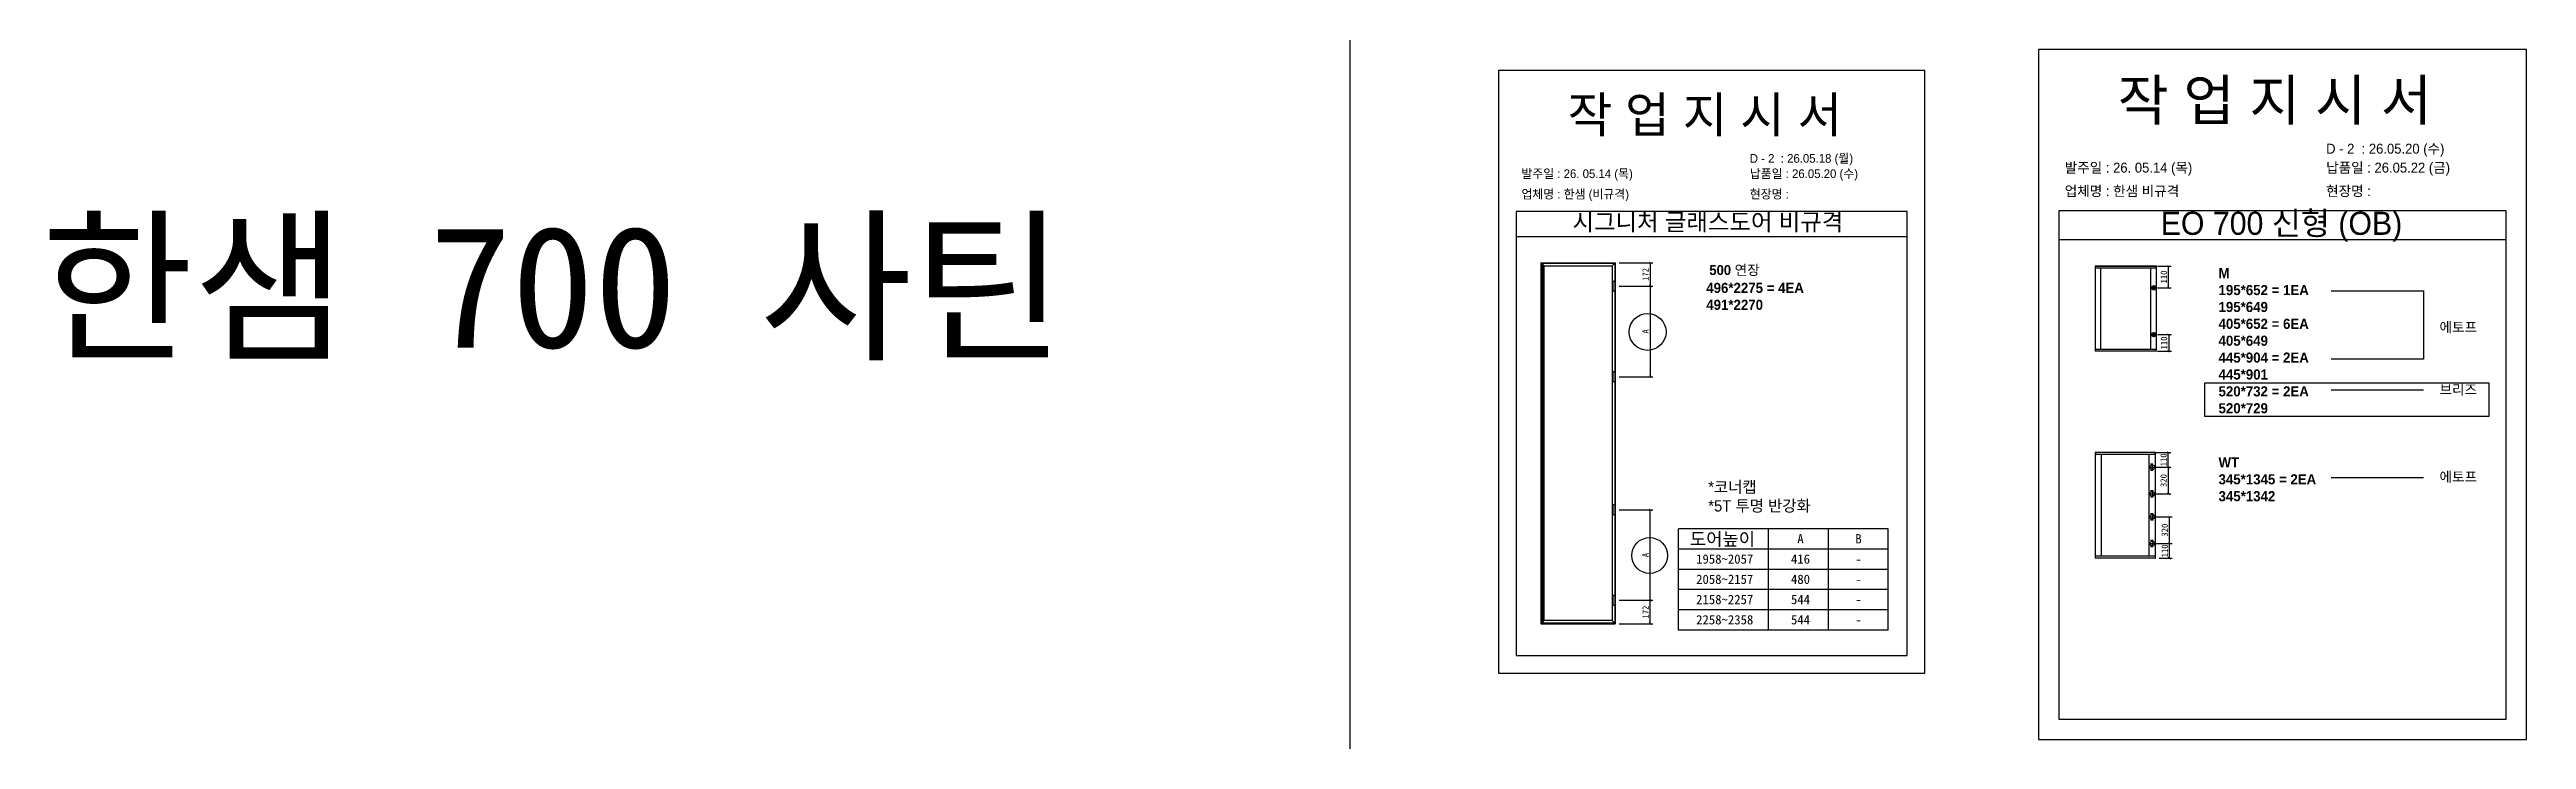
# Model space of a CAD drawing. Header units: millimetres. Extents: x -44117 to 256353, y -2095463 to 65325.
# Drawn here: x 105175 to 114936, y -942703 to -939983 of the extents above; entities that cross this region are included whole.
import ezdxf
from ezdxf.enums import TextEntityAlignment as Align

# ---------------------------------------------------------------- set-up
doc = ezdxf.new("R2010")
doc.units = ezdxf.units.MM
doc.header["$LTSCALE"] = 10
doc.layers.add('Layer1', color=7, linetype='Continuous', lineweight=70)
doc.styles.add('MtX_Gulim', font='')
doc.styles.get('MtX_Gulim').set_extended_font_data('Gulim', bold=True)
doc.dimstyles.new('ISO-25', dxfattribs={"dimtxt": 2.5, "dimasz": 2.5, "dimexe": 1, "dimexo": 1, "dimtad": 1, "dimtxsty": 'Standard', "dimblk": 'ARCHTICK', "dimcen": 2.5, "dimadec": 0, "dimazin": 0, "dimtfac": 1, "dimtmove": 0, "dimatfit": 3, "dimfxl": 0, "dimarcsym": 0})

msp = doc.modelspace()

# ---------------------------------------------------------------- texts
at = {"linetype": 'Continuous', "style": 'MtX_Gulim'}
for s, height, p in [('500 연장', 39.271262, (111715.979, -940872.19407)), ('에토프', 39.271262, (114593.66989, -941097.41536)), ('브리즈', 39.271262, (114593.66989, -941343.36923)), ('에토프', 39.271262, (114593.66989, -941687.3925)), ('도어높이', 51.111877, (111639.50315, -941938.52638))]:
    msp.add_text(s, height=height, dxfattribs=at).set_placement(p)
for s, height, p in [('A', 36.77626, (112075.28184, -941930.55362)), ('B', 36.77626, (112303.91878, -941930.55362)), ('1958~2057', 36.776263, (111776.61499, -942010.30865)), ('416', 36.776263, (112075.28184, -942010.30865)), ('-', 36.77626, (112303.91878, -942010.30865)), ('2058~2157', 36.776263, (111776.61499, -942090.06368)), ('480', 36.776263, (112075.28184, -942090.06368)), ('-', 36.77626, (112303.91878, -942090.06368)), ('2158~2257', 36.776263, (111776.61499, -942169.81872)), ('544', 36.776263, (112075.28184, -942169.81872)), ('-', 36.77626, (112303.91878, -942169.81872)), ('2258~2358', 36.776263, (111776.61499, -942249.57375)), ('544', 36.776263, (112075.28184, -942249.57375)), ('-', 36.77626, (112303.91878, -942249.57375))]:
    msp.add_text(s, height=height).set_placement(p, align=Align.CENTER)
at = {"attachment_point": 1}
for s, width, gutter_width, heights, insert, char_height in [('{\\fGulim|b0|i0|c129|p50;작 업 지 시 서}', 3786.0728481, 14.30944, [-178.40505], (113325.42135, -940102.53333), 160.2657825), ('{\\fGulim|b0|i0|c129|p50;작 업 지 시 서}', 3307.3198183, 12.5, [-155.84554], (111157.8397, -940170.30734), 140), ('{\\fGulim|b0|i0|c129|p50;\\C1;D - 2  : 26.05.18 (월)}', 3307.3198183, 12.5, [35.09023], (111875.3832, -940395.26834), 34.3), ('\\pt11;{\\fGulim|b0|i0|c129|p50;발주일 : 26. 05.14 (목)}', 3786.0728481, 14.30944, [39.49878], (113116.57846, -940429.27704), 39.2651167), ('{\\fGulim|b0|i0|c129|p50;납품일 : 26.05.22 (금)}', 3786.0728481, 14.30944, [40.16974], (114146.83328, -940429.27704), 39.2651167), ('{\\fGulim|b0|i0|c129|p50;업체명 : 한샘 (비규격)}', 3307.3198183, 12.5, [36.11279], (110975.40522, -940536.39014), 34.3), ('\\pt11;{\\fGulim|b0|i0|c129|p50;발주일 : 26. 05.14 (목)}', 3307.3198183, 12.5, [34.50412], (110975.40522, -940455.73396), 34.3), ('{\\fGulim|b0|i0|c129|p50;현장명 : }', 3307.3198183, 12.5, [-38.2735], (111875.3832, -940536.39014), 34.3), ('{\\fGulim|b0|i0|c129|p50;납품일 : 26.05.20 (수)}', 3307.3198183, 12.5, [35.09023], (111875.3832, -940455.73396), 34.3), ('{\\fGulim|b0|i0|c129|p50;업체명 : 한샘 비규격}', 3786.0728481, 14.30944, [41.34032], (113116.57846, -940521.60866), 39.2651167), ('{\\fGulim|b0|i0|c129|p50;현장명 :}', 3786.0728481, 14.30944, [45.21037], (114146.83328, -940521.60866), 39.2651167), ('{\\f굴림|b0|i0|c129|p50;한샘} 700 {\\f굴림|b0|i0|c129|p50;사틴}', 5072.1082947, 2395.6482, [-533.35869], (105140.70232, -940679.09947), 479.1296392), ('{\\f굴림|b0|i0|c129|p50;한샘} 700 {\\f굴림|b0|i0|c129|p50;사틴}', 5072.1082947, 2395.6482, [-533.35869], (105140.70232, -940679.09947), 479.1296392), ('{\\f굴림|b0|i0|c129|p50;한샘} 700 {\\f굴림|b0|i0|c129|p50;사틴}', 5072.1082947, 2395.6482, [-533.35869], (105140.70232, -940679.09947), 479.1296392), ('{\\f굴림|b0|i0|c129|p50;한샘} 700 {\\f굴림|b0|i0|c129|p50;사틴}', 5072.1082947, 2395.6482, [-533.35869], (105140.70232, -940679.09947), 479.1296392), ('{\\f굴림|b0|i0|c129|p50;한샘} 700 {\\f굴림|b0|i0|c129|p50;사틴}', 5072.1082947, 2395.6482, [-533.35869], (105140.70232, -940679.09947), 479.1296392), ('{\\fGulim|b0|i0|c129|p50;시그니처 글래스도어 비규격}', 1597.0710432, 6.03612, [-75.34624], (111176.75516, -940629.09677), 67.6045736), ('{\\fGulim|b0|i0|c129|p50;EO 700 신형 (OB)}', 2155.3243433, 8.14604, [-114.80382], (113494.86812, -940622.66302), 91.2356303), ('{\\f굴림|b1|i0|c129|p50;496*2275 = 4EA\\P\\C1;491*2270}', 12072.7918459, 155.2668, [-107.68333], (111703.90653, -940903.03094), 39.9257485), ('{\\f굴림|b1|i0|c129|p50;M\\P195*652 = 1EA\\P\\C1;195*649\\P\\C256;405*652 = 6EA\\P\\C1;405*649\\P\\C256;445*904 = 2EA\\P\\C1;445*901\\P\\C256;520*732 = 2EA\\P\\C1;520*729}', 12072.7918459, 155.2668, [-574.11748], (113722.84136, -940844.99474), 39.9257485), ('{\\f굴림|b1|i0|c129|p50;WT\\P345*1345 = 2EA\\P\\C1;345*1342}', 12072.7918459, 155.2668, [-174.38468], (113722.84136, -941591.03778), 39.9257485), ('{\\fGulim|b0|i0|c129|p50;*코너캡\\P*5T 투명 반강화}', 1055.7982644, 3.99038, [-126.38025], (111711.6383, -941685.36799), 44.6923083)]:
    msp.add_mtext_dynamic_manual_height_columns(s, width=width, gutter_width=gutter_width, heights=heights, dxfattribs=dict(at, insert=insert, char_height=char_height))
at = {"color": 1, "insert": (114146.83328, -940354.60176), "char_height": 39.2651167, "attachment_point": 1}
msp.add_mtext_dynamic_manual_height_columns('{\\fGulim|b0|i0|c129|p50;D - 2  : 26.05.20 (수)}', width=3786.0728481, gutter_width=14.30944, heights=[37.52862], dxfattribs=at)

# ---------------------------------------------------------------- blocks, each defined once
blk = doc.blocks.new('_ArchTick')
at = {"color": 0, "linetype": 'ByBlock', "const_width": 0.15}
blk.add_lwpolyline([(-0.5, -0.5), (0.5, 0.5)], dxfattribs=at)
blk = doc.blocks.new('*D6366')
at = {"color": 0, "lineweight": -2}
for p, q in [((111360.1, -940916.1), (111493.3, -940916.1)), ((111483.3, -940916.1), (111483.3, -941273)), ((111360.1, -941273), (111493.3, -941273))]:
    blk.add_line(p, q, dxfattribs=at)
at = {"layer": 'Defpoints', "color": 0}
for p in [(111345.1, -940916.1), (111345.1, -941273), (111483.3, -941273)]:
    blk.add_point(p, dxfattribs=at)
at = {"color": 0, "lineweight": -2, "xscale": 10, "yscale": 10, "zscale": 10}
for p, rotation in [((111483.3, -940916.1), 90), ((111483.3, -941273), 270)]:
    blk.add_blockref('_ArchTick', p, dxfattribs=dict(at, rotation=rotation))
at = {"color": 0, "insert": (111464.5, -941094.6), "char_height": 25, "attachment_point": 5, "rotation": 90}
blk.add_mtext('A', dxfattribs=at)
blk = doc.blocks.new('*D6367')
at = {"color": 0, "lineweight": -2}
for p, q in [((111360.1, -940823.6), (111493.3, -940823.6)), ((111483.3, -940823.6), (111483.3, -940916.1)), ((111360.1, -940916.1), (111493.3, -940916.1))]:
    blk.add_line(p, q, dxfattribs=at)
at = {"layer": 'Defpoints', "color": 0}
for p in [(111345.1, -940823.6), (111345.1, -940916.1), (111483.3, -940916.1)]:
    blk.add_point(p, dxfattribs=at)
at = {"color": 0, "lineweight": -2, "xscale": 10, "yscale": 10, "zscale": 10}
for p, rotation in [((111483.3, -940823.6), 90), ((111483.3, -940916.1), 270)]:
    blk.add_blockref('_ArchTick', p, dxfattribs=dict(at, rotation=rotation))
at = {"color": 0, "insert": (111464.5, -940869.9), "char_height": 25, "attachment_point": 5, "rotation": 90}
blk.add_mtext('172', dxfattribs=at)
blk = doc.blocks.new('*D6368')
at = {"color": 0, "lineweight": -2}
for p, q in [((111360.1, -941797.8), (111493.3, -941797.8)), ((111483.3, -942154.6), (111483.3, -941797.8)), ((111360.1, -942154.6), (111493.3, -942154.6))]:
    blk.add_line(p, q, dxfattribs=at)
at = {"layer": 'Defpoints', "color": 0}
for p in [(111345.1, -941797.8), (111483.3, -941797.8), (111345.1, -942154.6)]:
    blk.add_point(p, dxfattribs=at)
at = {"color": 0, "lineweight": -2, "xscale": 10, "yscale": 10, "zscale": 10}
for p, rotation in [((111483.3, -941797.8), 90), ((111483.3, -942154.6), 270)]:
    blk.add_blockref('_ArchTick', p, dxfattribs=dict(at, rotation=rotation))
at = {"color": 0, "insert": (111464.5, -941976.2), "char_height": 25, "attachment_point": 5, "rotation": 90}
blk.add_mtext('A', dxfattribs=at)
blk = doc.blocks.new('*D6369')
at = {"color": 0, "lineweight": -2}
for p, q in [((111360.1, -942154.6), (111493.3, -942154.6)), ((111483.3, -942247.1), (111483.3, -942154.6)), ((111360.1, -942247.1), (111493.3, -942247.1))]:
    blk.add_line(p, q, dxfattribs=at)
at = {"layer": 'Defpoints', "color": 0}
for p in [(111345.1, -942154.6), (111483.3, -942154.6), (111345.1, -942247.1)]:
    blk.add_point(p, dxfattribs=at)
at = {"color": 0, "lineweight": -2, "xscale": 10, "yscale": 10, "zscale": 10}
for p, rotation in [((111483.3, -942154.6), 90), ((111483.3, -942247.1), 270)]:
    blk.add_blockref('_ArchTick', p, dxfattribs=dict(at, rotation=rotation))
at = {"color": 0, "insert": (111464.5, -942200.9), "char_height": 25, "attachment_point": 5, "rotation": 90}
blk.add_mtext('172', dxfattribs=at)
blk = doc.blocks.new('*D6370')
at = {"color": 0, "lineweight": -2}
for p, q in [((113482.5, -940837.5), (113535.9, -940837.5)), ((113482.5, -940922.6), (113535.9, -940922.6)), ((113525.9, -940922.6), (113525.9, -940837.5))]:
    blk.add_line(p, q, dxfattribs=at)
at = {"layer": 'Defpoints', "color": 0}
for p in [(113467.5, -940837.5), (113467.5, -940922.6), (113525.9, -940837.5)]:
    blk.add_point(p, dxfattribs=at)
at = {"color": 0, "lineweight": -2, "xscale": 10, "yscale": 10, "zscale": 10}
for p, rotation in [((113525.9, -940837.5), 90), ((113525.9, -940922.6), 270)]:
    blk.add_blockref('_ArchTick', p, dxfattribs=dict(at, rotation=rotation))
at = {"color": 0, "insert": (113507.1, -940880), "char_height": 25, "attachment_point": 5, "rotation": 90}
blk.add_mtext('110', dxfattribs=at)
blk = doc.blocks.new('*D6371')
at = {"color": 0, "lineweight": -2}
for p, q in [((113482.5, -941107.3), (113536.8, -941107.3)), ((113526.8, -941107.3), (113526.8, -941172.8)), ((113482.5, -941172.8), (113536.8, -941172.8))]:
    blk.add_line(p, q, dxfattribs=at)
at = {"layer": 'Defpoints', "color": 0}
for p in [(113467.5, -941107.3), (113467.5, -941172.8), (113526.8, -941172.8)]:
    blk.add_point(p, dxfattribs=at)
at = {"color": 0, "lineweight": -2, "xscale": 10, "yscale": 10, "zscale": 10}
for p, rotation in [((113526.8, -941107.3), 90), ((113526.8, -941172.8), 270)]:
    blk.add_blockref('_ArchTick', p, dxfattribs=dict(at, rotation=rotation))
at = {"color": 0, "insert": (113508.1, -941140.1), "char_height": 25, "attachment_point": 5, "rotation": 90}
blk.add_mtext('110', dxfattribs=at)
blk = doc.blocks.new('*D6372')
at = {"color": 0, "lineweight": -2}
for p, q in [((113477, -941572.1), (113534.9, -941572.1)), ((113524.9, -941630), (113524.9, -941572.1)), ((113477, -941630), (113534.9, -941630))]:
    blk.add_line(p, q, dxfattribs=at)
at = {"layer": 'Defpoints', "color": 0}
for p in [(113462, -941572.1), (113524.9, -941572.1), (113462, -941630)]:
    blk.add_point(p, dxfattribs=at)
at = {"color": 0, "lineweight": -2, "xscale": 10, "yscale": 10, "zscale": 10}
for p, rotation in [((113524.9, -941572.1), 90), ((113524.9, -941630), 270)]:
    blk.add_blockref('_ArchTick', p, dxfattribs=dict(at, rotation=rotation))
at = {"color": 0, "insert": (113506.2, -941601), "char_height": 25, "attachment_point": 5, "rotation": 90}
blk.add_mtext('110', dxfattribs=at)
blk = doc.blocks.new('*D6373')
at = {"color": 0, "lineweight": -2}
for p, q in [((113477, -941930.5), (113539.5, -941930.5)), ((113488.6, -941989), (113539.5, -941989)), ((113529.5, -941989), (113529.5, -941930.5))]:
    blk.add_line(p, q, dxfattribs=at)
at = {"layer": 'Defpoints', "color": 0}
for p in [(113462, -941930.5), (113473.6, -941989), (113529.5, -941930.5)]:
    blk.add_point(p, dxfattribs=at)
at = {"color": 0, "lineweight": -2, "xscale": 10, "yscale": 10, "zscale": 10}
for p, rotation in [((113529.5, -941930.5), 90), ((113529.5, -941989), 270)]:
    blk.add_blockref('_ArchTick', p, dxfattribs=dict(at, rotation=rotation))
at = {"color": 0, "insert": (113510.8, -941959.8), "char_height": 25, "attachment_point": 5, "rotation": 90}
blk.add_mtext('110', dxfattribs=at)
blk = doc.blocks.new('*D6374')
at = {"color": 0, "lineweight": -2}
for p, q in [((113477, -941825.4), (113539.5, -941825.4)), ((113529.5, -941930.5), (113529.5, -941825.4)), ((113477, -941930.5), (113539.5, -941930.5))]:
    blk.add_line(p, q, dxfattribs=at)
at = {"layer": 'Defpoints', "color": 0}
for p in [(113462, -941825.4), (113529.5, -941825.4), (113462, -941930.5)]:
    blk.add_point(p, dxfattribs=at)
at = {"color": 0, "lineweight": -2, "xscale": 10, "yscale": 10, "zscale": 10}
for p, rotation in [((113529.5, -941825.4), 90), ((113529.5, -941930.5), 270)]:
    blk.add_blockref('_ArchTick', p, dxfattribs=dict(at, rotation=rotation))
at = {"color": 0, "insert": (113510.8, -941878), "char_height": 25, "attachment_point": 5, "rotation": 90}
blk.add_mtext('320', dxfattribs=at)
blk = doc.blocks.new('*D6375')
at = {"color": 0, "lineweight": -2}
for p, q in [((113477, -941630), (113534.9, -941630)), ((113524.9, -941630), (113524.9, -941735.2)), ((113477, -941735.2), (113534.9, -941735.2))]:
    blk.add_line(p, q, dxfattribs=at)
at = {"layer": 'Defpoints', "color": 0}
for p in [(113462, -941630), (113462, -941735.2), (113524.9, -941735.2)]:
    blk.add_point(p, dxfattribs=at)
at = {"color": 0, "lineweight": -2, "xscale": 10, "yscale": 10, "zscale": 10}
for p, rotation in [((113524.9, -941630), 90), ((113524.9, -941735.2), 270)]:
    blk.add_blockref('_ArchTick', p, dxfattribs=dict(at, rotation=rotation))
at = {"color": 0, "insert": (113506.2, -941682.6), "char_height": 25, "attachment_point": 5, "rotation": 90}
blk.add_mtext('320', dxfattribs=at)

# ---------------------------------------------------------------- dimensions: what is measured, and where the dimension line sits
for base, p1, p2, text, override, picture, middle in [((111483.26812, -940916.13233), (111345.12944, -940823.63786), (111345.12944, -940916.13233), '172', {"dimscale": 10, "dimasz": 1, "dimexo": 1.5}, '*D6367', (111464.51812, -940869.88509)), ((111483.26812, -941272.99041), (111345.12944, -940916.13233), (111345.12944, -941272.99041), 'A', {"dimscale": 10, "dimasz": 1, "dimexo": 1.5, "dimtxsty": 'Standard'}, '*D6366', (111464.51812, -941094.56137)), ((113525.88423, -940837.46705), (113467.49487, -940922.62274), (113467.49487, -940837.46705), '110', {"dimscale": 10, "dimasz": 1, "dimexo": 1.5, "dimtxsty": 'Standard'}, '*D6370', (113507.13423, -940880.04489)), ((113526.81812, -941172.81372), (113467.49487, -941107.30308), (113467.49487, -941172.81372), '110', {"dimscale": 10, "dimasz": 1, "dimexo": 1.5, "dimtxsty": 'Standard'}, '*D6371', (113508.06812, -941140.0584)), ((113524.93118, -941735.15031), (113462.00604, -941629.96776), (113462.00604, -941735.15031), '320', {"dimscale": 10, "dimasz": 1, "dimexo": 1.5, "dimtxsty": 'Standard'}, '*D6375', (113506.18118, -941682.55904)), ((111483.26812, -941797.7817), (111345.12944, -942154.63979), (111345.12944, -941797.7817), 'A', {"dimscale": 10, "dimasz": 1, "dimexo": 1.5, "dimtxsty": 'Standard'}, '*D6368', (111464.51812, -941976.21075)), ((113529.50264, -941825.3603), (113462.00604, -941930.54283), (113462.00604, -941825.3603), '320', {"dimscale": 10, "dimasz": 1, "dimexo": 1.5, "dimtxsty": 'Standard'}, '*D6374', (113510.75264, -941877.95157)), ((113529.50264, -941930.54283), (113473.64458, -941989.04753), (113462.00604, -941930.54283), '110', {"dimscale": 10, "dimasz": 1, "dimexo": 1.5, "dimtxsty": 'Standard'}, '*D6373', (113510.75264, -941959.79518)), ((111483.26812, -942154.63979), (111345.12944, -942247.13425), (111345.12944, -942154.63979), '172', {"dimscale": 10, "dimasz": 1, "dimexo": 1.5}, '*D6369', (111464.51812, -942200.88702))]:
    dim = msp.add_linear_dim(base=base, p1=p1, p2=p2, angle=90, text=text, dimstyle='ISO-25', override=override)
    dim.commit()
    dim.dimension.update_dxf_attribs({"geometry": picture, "text_midpoint": middle})
dim = msp.add_linear_dim(base=(113524.93118, -941572.13068), p1=(113462.00604, -941629.96776), p2=(113462.00604, -941572.13068), angle=90, text='110', dimstyle='ISO-25', override={"dimscale": 10, "dimasz": 1, "dimexo": 1.5, "dimtxsty": 'Standard'})
dim.commit()
dim.dimension.update_dxf_attribs({"geometry": '*D6372', "text_midpoint": (113524.93118, -941601.04922), "dimtype": 160})

# ---------------------------------------------------------------- linework, layer by layer
for p, q in [((112495.03309, -940621.31455), (110955.03309, -940621.31455)), ((114856.18096, -940618.82635), (113093.25735, -940618.82635)), ((112495.03309, -940721.31455), (110955.03309, -940721.31455)), ((111052.55829, -940823.63786), (111052.55829, -942247.13425)), ((111052.55829, -940823.63786), (111345.12944, -940823.63786)), ((111052.55829, -940823.63786), (111065.02208, -940836.10166)), ((111052.55829, -940823.63786), (111058.46219, -940823.63786)), ((111058.46219, -940823.63786), (111058.46219, -942247.13425)), ((111332.66564, -940836.10166), (111345.12944, -940823.63786)), ((111345.12944, -940823.63786), (111345.12944, -942247.13425)), ((114856.18096, -940733.30191), (113093.25735, -940733.30191)), ((113236.47661, -940837.70796), (113236.47661, -941172.5728)), ((113477.91435, -940838.1416), (113236.47661, -940838.1416)), ((113477.91435, -940844.69435), (113236.47661, -940844.69435)), ((113477.67344, -940837.46705), (113236.71752, -940837.46705)), ((113257.9176, -940844.21253), (113257.9176, -941165.58642)), ((113456.23246, -941165.58642), (113456.23246, -940844.69435)), ((113476.7098, -940844.69435), (113476.7098, -940837.46705)), ((113477.91435, -941172.5728), (113477.91435, -940837.70796)), ((113477.91435, -941165.58642), (113236.47661, -941165.58642)), ((113477.91435, -941172.13917), (113236.47661, -941172.13917)), ((113477.67344, -941172.81372), (113236.71752, -941172.81372)), ((113237.68116, -941172.81372), (113237.68116, -941165.58642)), ((113476.7098, -941165.58642), (113476.7098, -941172.81372)), ((113236.72901, -941571.65136), (113236.72901, -941988.85923)), ((113473.72258, -941572.13068), (113236.72901, -941572.13068)), ((113473.72258, -941579.37363), (113236.72901, -941579.37363)), ((113473.45629, -941571.38508), (113236.99529, -941571.38508)), ((113238.06043, -941571.38508), (113238.06043, -941579.37363)), ((113260.42837, -941578.84106), (113260.42837, -941981.13697)), ((113449.75693, -941981.13697), (113449.75693, -941579.37363)), ((113472.39115, -941579.37363), (113472.39115, -941571.38508)), ((113473.72258, -941988.85923), (113473.72258, -941571.65136)), ((113447.48145, -941629.96776), (113476.53063, -941629.96776)), ((113459.34319, -941617.98494), (113455.08263, -941617.98494)), ((113459.34319, -941641.95058), (113455.08263, -941641.95058)), ((113457.21291, -941615.85466), (113457.21291, -941620.11522)), ((113457.21291, -941639.8203), (113457.21291, -941644.08086)), ((113462.00604, -941644.49235), (113462.00604, -941615.44317)), ((113447.48145, -941735.15031), (113476.53063, -941735.15031)), ((113459.34319, -941723.16748), (113455.08263, -941723.16748)), ((113459.34319, -941747.13312), (113455.08263, -941747.13312)), ((113457.21291, -941721.0372), (113457.21291, -941725.29776)), ((113457.21291, -941745.00284), (113457.21291, -941749.2634)), ((113462.00604, -941720.62571), (113462.00604, -941749.67489)), ((111594.30879, -942272.12646), (111594.30879, -941873.35129)), ((112421.12142, -941873.35129), (111594.30879, -941873.35129)), ((111949.45325, -942272.12646), (111949.45325, -941873.35129)), ((112185.28733, -942272.12646), (112185.28733, -941873.35129)), ((112421.12142, -942272.12646), (112421.12142, -941873.35129)), ((113447.48145, -941825.3603), (113476.53063, -941825.3603)), ((113459.34319, -941813.37747), (113455.08263, -941813.37747)), ((113459.34319, -941837.34311), (113455.08263, -941837.34311)), ((113457.21291, -941811.24719), (113457.21291, -941815.50775)), ((113457.21291, -941835.21283), (113457.21291, -941839.47339)), ((113462.00604, -941810.83571), (113462.00604, -941839.88489)), ((112421.12142, -941953.10632), (111594.30879, -941953.10632)), ((113473.72258, -941981.13697), (113236.72901, -941981.13697)), ((113473.72258, -941988.37992), (113236.72901, -941988.37992)), ((113473.45629, -941989.12552), (113236.99529, -941989.12552)), ((113238.06043, -941989.12552), (113238.06043, -941981.13697)), ((113447.48145, -941930.54283), (113476.53063, -941930.54283)), ((113459.34319, -941918.56), (113455.08263, -941918.56)), ((113459.34319, -941942.52564), (113455.08263, -941942.52564)), ((113457.21291, -941916.42972), (113457.21291, -941920.69028)), ((113457.21291, -941940.39536), (113457.21291, -941944.65592)), ((113462.00604, -941916.01824), (113462.00604, -941945.06742)), ((113472.39115, -941981.13697), (113472.39115, -941989.12552)), ((112421.12142, -942032.86136), (111594.30879, -942032.86136)), ((112421.12142, -942112.61639), (111594.30879, -942112.61639)), ((111065.02208, -942234.67046), (111052.55829, -942247.13425)), ((111052.55829, -942247.13425), (111345.12944, -942247.13425)), ((111332.66564, -942234.67046), (111345.12944, -942247.13425)), ((112421.12142, -942192.37142), (111594.30879, -942192.37142)), ((112421.12142, -942272.12646), (111594.30879, -942272.12646))]:
    msp.add_line(p, q)
at = {"linetype": 'Continuous'}
for p, q in [((111065.02208, -942234.67046), (111065.02208, -940836.10166)), ((111065.02208, -940836.10166), (111332.66564, -940836.10166)), ((111332.66564, -940836.10166), (111332.66564, -942234.67046)), ((111332.66564, -942234.67046), (111065.02208, -942234.67046))]:
    msp.add_line(p, q, dxfattribs=at)
at = {"color": 1}
for p in [(110300.49669, 21924.9366), (110300.49669, 14161.07811), (110300.49669, 18584.38997), (110300.49669, 10820.53148), (110300.49669, 18627.87121), (110300.49669, 10864.01272), (110300.49669, 15287.32457), (110300.49669, 7523.46608), (110300.49669, 3746.75115), (110300.49669, 21924.9366), (110300.49669, 14161.07811), (110300.49669, 18584.38997), (110300.49669, 10820.53148), (110300.49669, 18627.87121), (110300.49669, 10864.01272), (110300.49669, 15287.32457), (110300.49669, 7523.46608), (110300.49669, 3746.75115), (110300.49669, 21924.9366), (110300.49669, 14161.07811), (110300.49669, 18584.38997), (110300.49669, 10820.53148), (110300.49669, 18627.87121), (110300.49669, 10864.01272), (110300.49669, 15287.32457), (110300.49669, 7523.46608), (110300.49669, 3746.75115), (110300.49669, 21924.9366), (110300.49669, 14161.07811), (110300.49669, 18584.38997), (110300.49669, 10820.53148), (110300.49669, 18627.87121), (110300.49669, 10864.01272), (110300.49669, 15287.32457), (110300.49669, 7523.46608), (110300.49669, 3746.75115), (110300.49669, 21924.9366), (110300.49669, 14161.07811), (110300.49669, 18584.38997), (110300.49669, 10820.53148), (110300.49669, 18627.87121), (110300.49669, 10864.01272), (110300.49669, 15287.32457), (110300.49669, 7523.46608), (110300.49669, 3746.75115), (110300.49669, 21924.9366), (110300.49669, 14161.07811), (110300.49669, 18584.38997), (110300.49669, 10820.53148), (110300.49669, 18627.87121), (110300.49669, 10864.01272), (110300.49669, 15287.32457), (110300.49669, 7523.46608), (110300.49669, 3746.75115), (110300.49669, 21924.9366), (110300.49669, 14161.07811), (110300.49669, 18584.38997), (110300.49669, 10820.53148), (110300.49669, 18627.87121), (110300.49669, 10864.01272), (110300.49669, 15287.32457), (110300.49669, 7523.46608), (110300.49669, 3746.75115), (110300.49669, 21924.9366), (110300.49669, 14161.07811), (110300.49669, 18584.38997), (110300.49669, 10820.53148), (110300.49669, 18627.87121), (110300.49669, 10864.01272), (110300.49669, 15287.32457), (110300.49669, 7523.46608), (110300.49669, 3746.75115), (110300.49669, 21924.9366), (110300.49669, 14161.07811), (110300.49669, 18584.38997), (110300.49669, 10820.53148), (110300.49669, 18627.87121), (110300.49669, 10864.01272), (110300.49669, 15287.32457), (110300.49669, 7523.46608), (110300.49669, 3746.75115), (110300.49669, 21924.9366), (110300.49669, 14161.07811), (110300.49669, 18584.38997), (110300.49669, 10820.53148), (110300.49669, 18627.87121), (110300.49669, 10864.01272), (110300.49669, 15287.32457), (110300.49669, 7523.46608), (110300.49669, 3746.75115), (110300.49669, 12702.87182), (110300.49669, 4939.01333), (110300.49669, 9362.32519), (110300.49669, 1598.4667), (110300.49669, 9405.80642), (110300.49669, 1641.94794), (110300.49669, 6065.25979), (110300.49669, -1698.5987), (110300.49669, -5475.31363), (110300.49669, 12702.87182), (110300.49669, 4939.01333), (110300.49669, 9362.32519), (110300.49669, 1598.4667), (110300.49669, 9405.80642), (110300.49669, 1641.94794), (110300.49669, 6065.25979), (110300.49669, -1698.5987), (110300.49669, -5475.31363), (110300.49669, 12702.87182), (110300.49669, 4939.01333), (110300.49669, 9362.32519), (110300.49669, 1598.4667), (110300.49669, 9405.80642), (110300.49669, 1641.94794), (110300.49669, 6065.25979), (110300.49669, -1698.5987), (110300.49669, -5475.31363), (110300.49669, 12702.87182), (110300.49669, 4939.01333), (110300.49669, 9362.32519), (110300.49669, 1598.4667), (110300.49669, 9405.80642), (110300.49669, 1641.94794), (110300.49669, 6065.25979), (110300.49669, -1698.5987), (110300.49669, -5475.31363), (110300.49669, 12702.87182), (110300.49669, 4939.01333), (110300.49669, 9362.32519), (110300.49669, 1598.4667), (110300.49669, 9405.80642), (110300.49669, 1641.94794), (110300.49669, 6065.25979), (110300.49669, -1698.5987), (110300.49669, -5475.31363)]:
    msp.add_xline(p, (0, 1), dxfattribs=at)
for points in [[(113013.12446, -942703.23199), (114936.31385, -942703.23199), (114936.31385, -939983.29271), (113013.12446, -939983.29271)], [(110885.03309, -942442.14483), (112565.03309, -942442.14483), (112565.03309, -940066.14483), (110885.03309, -940066.14483)], [(111054.52626, -940825.60583), (111343.16147, -940825.60583), (111343.16147, -942245.16628), (111054.52626, -942245.16628)], [(113668.22595, -941297.83583), (114788.05883, -941297.83583), (114788.05883, -941429.99734), (113668.22595, -941429.99734)]]:
    msp.add_lwpolyline(points, close=True)
for points in [[(110955.03309, -940621.31455), (110955.03309, -942372.14483), (112495.03309, -942372.14483), (112495.03309, -940621.31455)], [(113093.25735, -940618.82635), (113093.25735, -942623.0991), (114856.18096, -942623.0991), (114856.18096, -940618.82635)], [(114166.19338, -940934.03058), (114529.94698, -940934.03058), (114529.94698, -941204.03012), (114166.19338, -941204.03012)], [(114166.19338, -941325.24578), (114529.94698, -941325.24578)], [(114166.19338, -941670.85373), (114529.94698, -941670.85373)]]:
    msp.add_lwpolyline(points)
at = {"linetype": 'Continuous'}
for points in [[(111340.52702, -940935.46247), (111340.52702, -940935.46247, 0.4142135624), (111345.12944, -940930.86005), (111345.12944, -940901.4046, 0.4142135624), (111340.52702, -940896.80219), (111340.52702, -940896.80219, 0.4142135624), (111335.92461, -940901.4046), (111335.92461, -940930.86005, 0.4142135624)], [(111340.52702, -941292.32055), (111340.52702, -941292.32055, 0.4142135624), (111345.12944, -941287.71813), (111345.12944, -941258.26268, 0.4142135624), (111340.52702, -941253.66027), (111340.52702, -941253.66027, 0.4142135624), (111335.92461, -941258.26268), (111335.92461, -941287.71813, 0.4142135624)], [(111340.52702, -941817.11184), (111340.52702, -941817.11184, 0.4142135624), (111345.12944, -941812.50943), (111345.12944, -941783.05398, 0.4142135624), (111340.52702, -941778.45157), (111340.52702, -941778.45157, 0.4142135624), (111335.92461, -941783.05398), (111335.92461, -941812.50943, 0.4142135624)], [(111340.52702, -942173.96992), (111340.52702, -942173.96992, 0.4142135624), (111345.12944, -942169.36751), (111345.12944, -942139.91206, 0.4142135624), (111340.52702, -942135.30965), (111340.52702, -942135.30965, 0.4142135624), (111335.92461, -942139.91206), (111335.92461, -942169.36751, 0.4142135624)]]:
    msp.add_lwpolyline(points, format="xyb", close=True, dxfattribs=at)
at = {"color": 1}
for centre, radius in [((111472.77587, -941096.70693), 72.59818), ((111480.84234, -941977.96819), 70.58157)]:
    msp.add_circle(centre, radius, dxfattribs=at)
for centre, radius in [((113462.00604, -941629.96776), 9.31997), ((113457.21291, -941617.98494), 0.85211), ((113457.21291, -941641.95058), 0.85211), ((113462.00604, -941735.15031), 9.31997), ((113457.21291, -941723.16748), 0.85211), ((113457.21291, -941747.13312), 0.85211), ((113462.00604, -941825.3603), 9.31997), ((113457.21291, -941813.37747), 0.85211), ((113457.21291, -941837.34311), 0.85211), ((113462.00604, -941930.54283), 9.31997), ((113457.21291, -941918.56), 0.85211), ((113457.21291, -941942.52564), 0.85211)]:
    msp.add_circle(centre, radius)
for centre, radius, start, end in [((113477.67344, -940837.70796), 0.24091, 0, 90), ((113236.71752, -941172.57281), 0.24091, 180, 270), ((113477.67344, -941172.57281), 0.24091, 270, 0), ((113236.99529, -941571.65136), 0.26628, 90, 180), ((113473.45629, -941571.65136), 0.26628, 0, 90), ((113236.99529, -941988.85924), 0.26628, 180, 270), ((113473.45629, -941988.85924), 0.26628, 270, 0)]:
    msp.add_arc(centre, radius, start, end)
at = {"layer": 'Layer1'}
for p, q in [((113467.49487, -940913.74373), (113467.49487, -940931.50175)), ((113467.49487, -941116.18209), (113467.49487, -941098.42407))]:
    msp.add_line(p, q, dxfattribs=at)
for points in [[(113476.37388, -940922.62274), (113458.61586, -940922.62274)], [(113476.37388, -941107.30308), (113458.61586, -941107.30308)]]:
    msp.add_lwpolyline(points, close=True, dxfattribs=at)
for centre in [(113467.49487, -940922.62274), (113467.49487, -941107.30308)]:
    msp.add_circle(centre, 5.91934, dxfattribs=at)

msp.set_redraw_order([(e.dxf.handle, doc.entitydb.next_handle()) for e in msp.query("TEXT MTEXT ATTDEF DIMENSION ARC_DIMENSION")])  # texts and dimensions are drawn at this point

doc.saveas('drawing.dxf')
